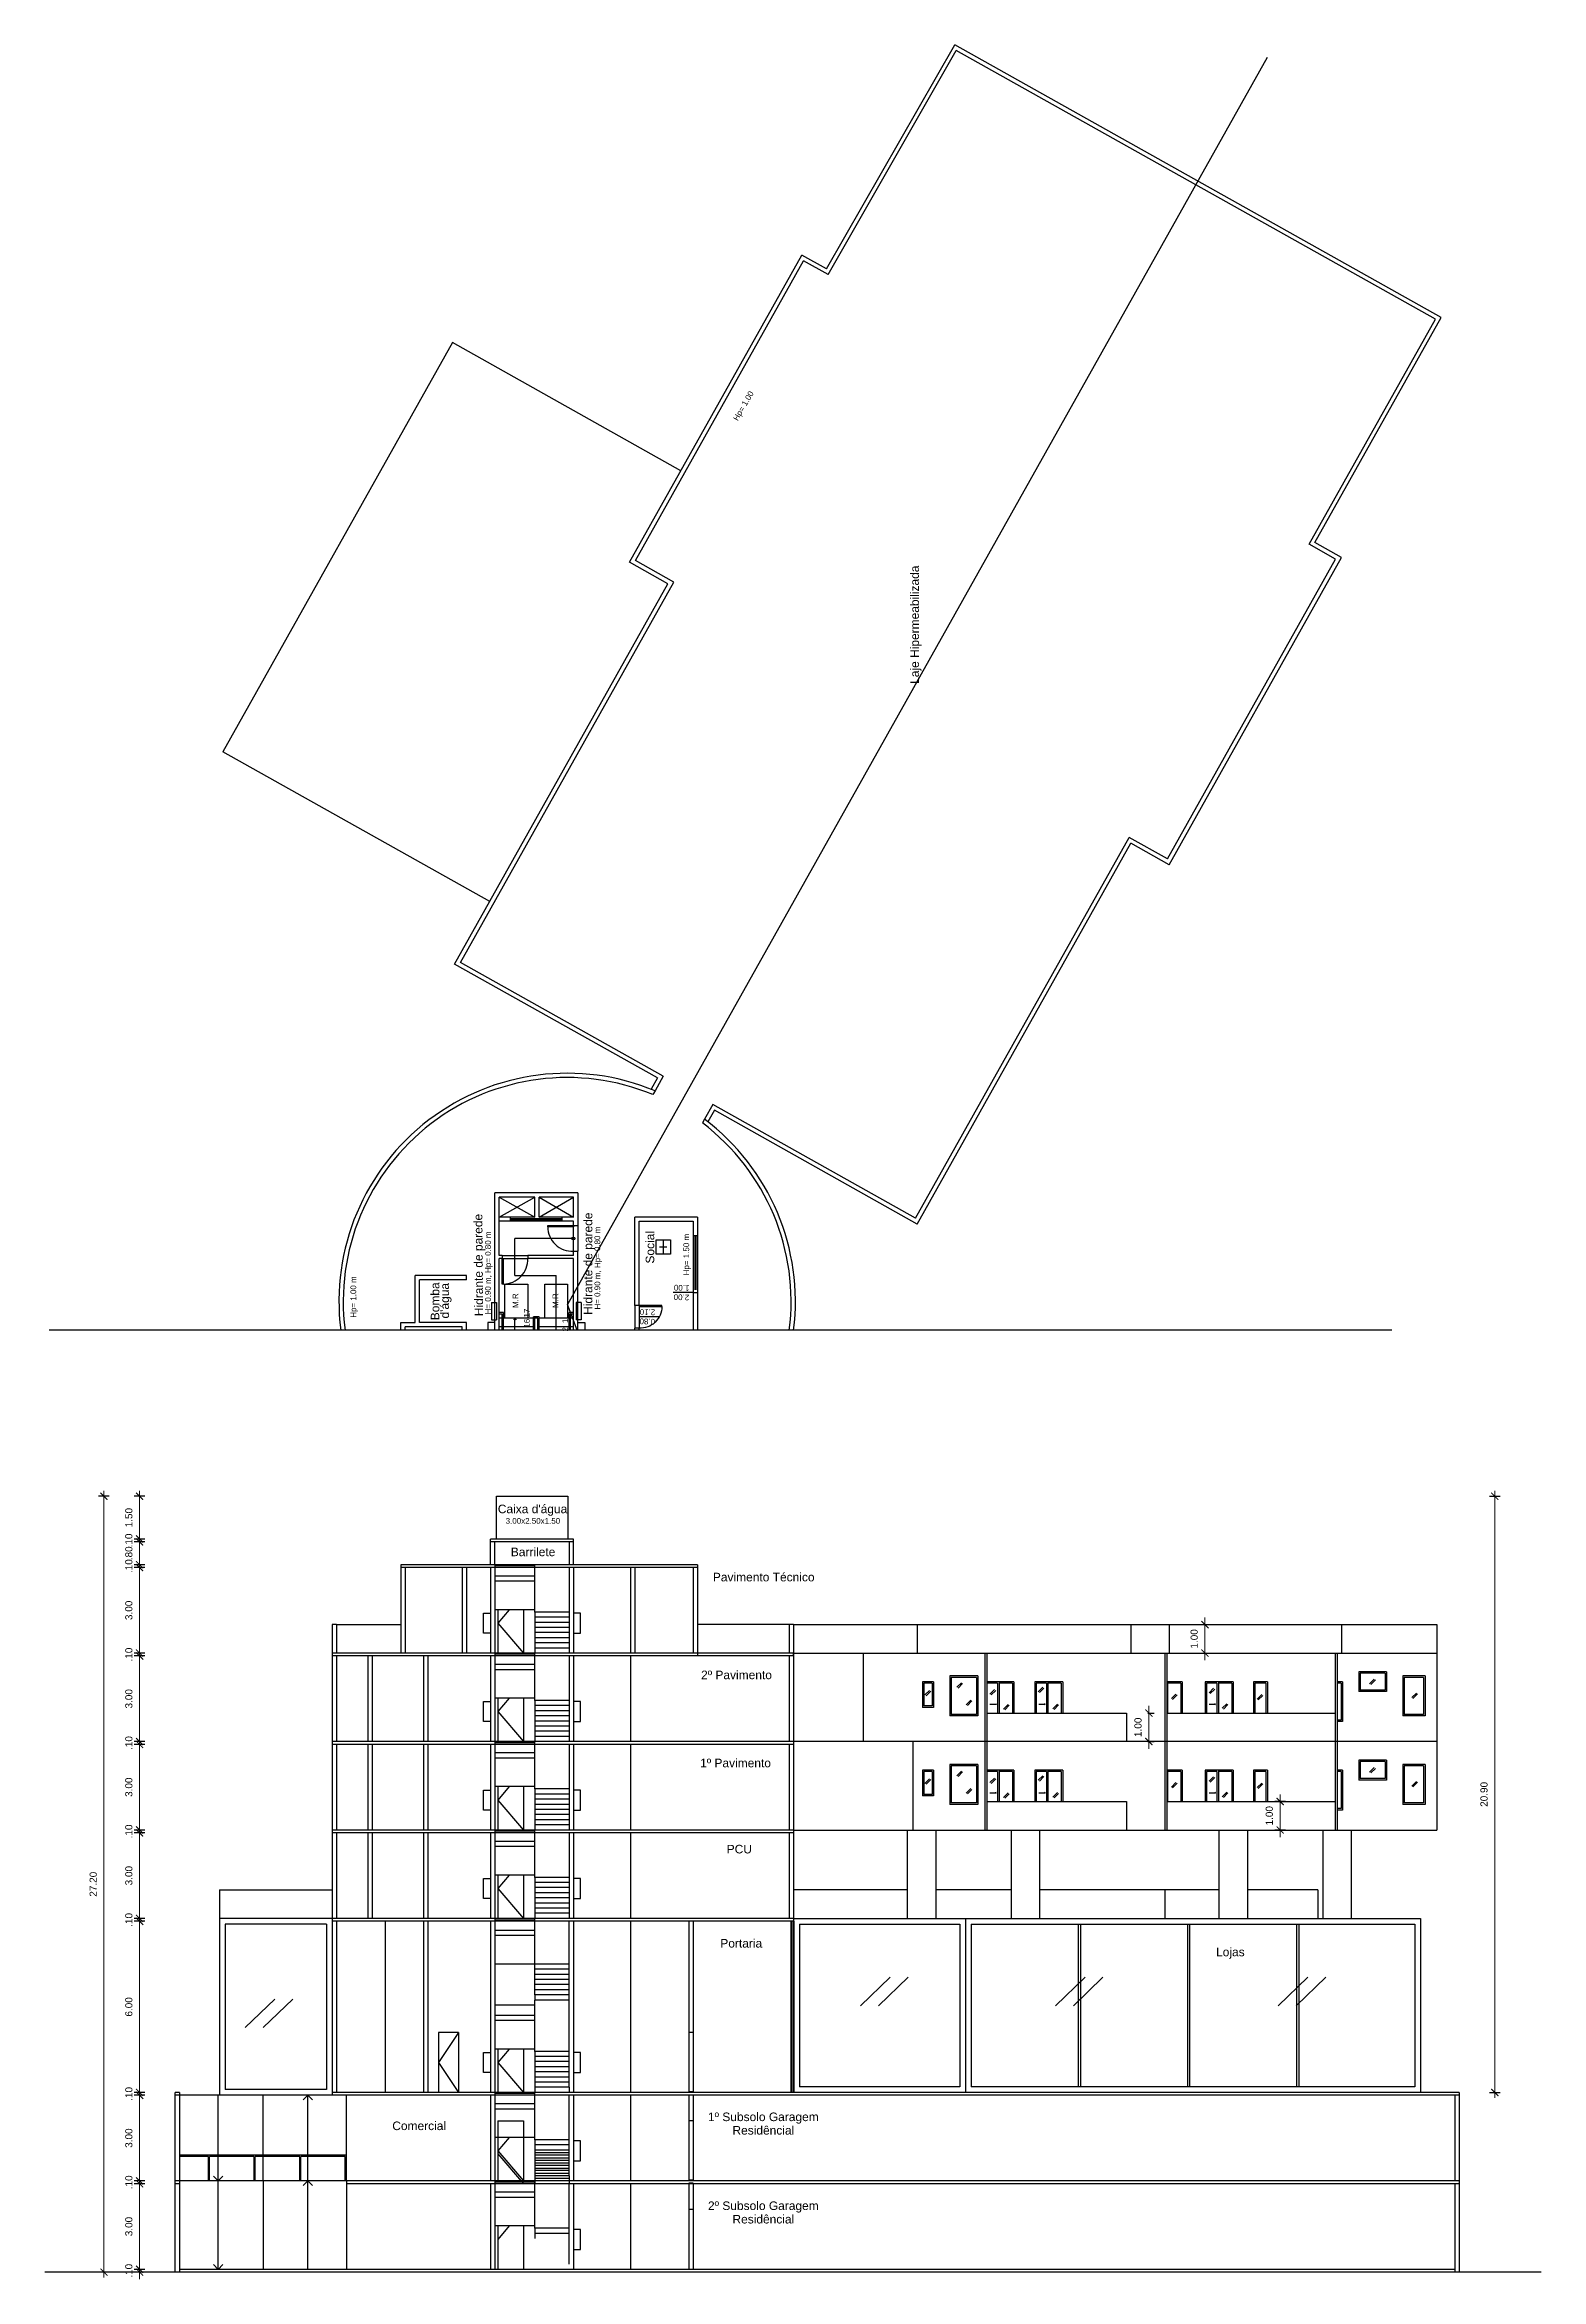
# Model space of a CAD drawing. Header units: millimetres. Extents: x -210 to 1173, y -437 to 320.
# Drawn here: x 862.4 to 914.9, y -409.1 to -330.8 of the extents above; entities that cross this region are included whole.
import ezdxf
from ezdxf.enums import TextEntityAlignment as Align

# ---------------------------------------------------------------- set-up
doc = ezdxf.new("R2010")
doc.units = ezdxf.units.MM
doc.header["$LTSCALE"] = 0.3
for name, pattern in [('DASHDOTX2', [50.8, 25.4, -12.7, 0, -12.7]), ('DASHED2', [9.525, 6.35, -3.175]), ('LTYPE_6', [168.75, 112.5, -28.125, 0, -28.125])]:
    doc.linetypes.add(name, pattern=pattern)
for name, color, linetype in [('CORTE', 6, 'Continuous'), ('COTAS', 1, 'Continuous'), ('ESQUADRIAS', 3, 'Continuous'), ('LAYER_0', 6, 'Continuous'), ('LINHA DE CORTE', 6, 'DASHDOTX2'), ('PISO', 1, 'Continuous'), ('PROJEÇÃO', 1, 'DASHED2'), ('TEXTOS', 2, 'Continuous'), ('VISTA', 2, 'Continuous'), ('VISTA LONGE', 1, 'Continuous')]:
    doc.layers.add(name, color=color, linetype=linetype)
doc.styles.add('2MM 1_100', font='ARIAL.TTF', dxfattribs={"height": 0.2})
doc.styles.add('3MM 1_100', font='ARIAL.TTF', dxfattribs={"height": 0.3})
doc.styles.add('COTAS', font='ARIAL.TTF')
doc.dimstyles.new('1_125', dxfattribs={"dimscale": 0.125, "dimtxt": 2, "dimasz": 2, "dimexe": 1.5, "dimexo": 6, "dimgap": 2, "dimtad": 1, "dimzin": 4, "dimdsep": 46, "dimtxsty": 'COTAS', "dimblk": 'ARCHTICK', "dimcen": 2.5, "dimdle": 1.5, "dimclrt": 2, "dimadec": 0, "dimazin": 0, "dimtfac": 1, "dimtix": 1, "dimtmove": 2, "dimatfit": 3, "dimldrblk": 'DOT', "dimfxl": 1.5, "dimfxlon": 1, "dimlwd": 5, "dimarcsym": 0})

msp = doc.modelspace()

# ---------------------------------------------------------------- texts
at = {"layer": 'TEXTOS'}
for s, height, rotation, style, p in [('Hp= 1.00', 0.2, 59.97069, '2MM 1_100', (886.897, -343.448)), ('Laje Hipermeabilizada', 0.3, 90, '3MM 1_100', (892.899, -351.12)), ('Hidrante de parede', 0.3, 90.48978, '3MM 1_100', (877.61, -373.566)), ('Hidrante de parede', 0.3, 90, '3MM 1_100', (881.451, -373.52)), ('H= 0.90 m, Hp= 0.80 m', 0.2, 90, '2MM 1_100', (877.945, -373.842)), ('H= 0.90 m, Hp= 0.80 m', 0.2, 90, '2MM 1_100', (881.778, -373.674)), ('Social', 0.3, 90, '3MM 1_100', (883.622, -372.943)), ('Hp= 1.50 m', 0.2, 90, '2MM 1_100', (884.895, -373.2)), ('Hp= 1.00 m', 0.2, 90, '2MM 1_100', (873.225, -374.688)), ('Bomba ', 0.3, 90, '3MM 1_100', (876.088, -374.779)), ("d'água", 0.3, 90, '3MM 1_100', (876.427, -374.817)), ('1.00', 0.2, 177.99044, '2MM 1_100', (884.732, -374.367)), ('M.R', 0.2, 90, '2MM 1_100', (878.907, -374.815)), ('17', 0.2, 90, '2MM 1_100', (879.306, -375.251)), ('M.R', 0.2, 90, '2MM 1_100', (880.307, -374.815)), ('2.10', 0.2, 177.99044, '2MM 1_100', (883.535, -375.217)), ('2.00', 0.2, 177.99044, '2MM 1_100', (884.725, -374.697)), ('16', 0.2, 90, '2MM 1_100', (879.309, -375.606)), ('2', 0.2, 90, '2MM 1_100', (880.648, -375.82)), ('1', 0.2, 90, '2MM 1_100', (880.648, -375.52)), ('0.80', 0.2, 177.99044, '2MM 1_100', (883.528, -375.547))]:
    msp.add_text(s, height=height, rotation=rotation, dxfattribs=dict(at, style=style)).set_placement(p, align=Align.MIDDLE_CENTER)
for s, height, style, p in [("Caixa d'água", 0.3, '3MM 1_100', (879.506, -382.116)), ('3.00x2.50x1.50', 0.2, '2MM 1_100', (879.519, -382.535)), ('Barrilete', 0.3, '3MM 1_100', (879.525, -383.623)), ('Pavimento Técnico', 0.3, '3MM 1_100', (887.609, -384.505)), ('2º Pavimento', 0.3, '3MM 1_100', (886.655, -387.934)), ('1º Pavimento', 0.3, '3MM 1_100', (886.621, -391.021)), ('PCU', 0.3, '3MM 1_100', (886.754, -394.041)), ('Portaria', 0.3, '3MM 1_100', (886.821, -397.341)), ('Lojas', 0.3, '3MM 1_100', (903.965, -397.646)), ('1º Subsolo Garagem', 0.3, '3MM 1_100', (887.596, -403.425)), ('Comercial', 0.3, '3MM 1_100', (875.533, -403.74)), ('Residêncial', 0.3, '3MM 1_100', (887.596, -403.897)), ('2º Subsolo Garagem', 0.3, '3MM 1_100', (887.596, -406.541)), ('Residêncial', 0.3, '3MM 1_100', (887.596, -407.013))]:
    msp.add_text(s, height=height, dxfattribs=dict(at, style=style)).set_placement(p, align=Align.MIDDLE_CENTER)

# ---------------------------------------------------------------- blocks, each defined once
blk = doc.blocks.new('_ArchTick')
at = {"color": 0, "linetype": 'ByBlock', "const_width": 0.15}
blk.add_lwpolyline([(-0.5, -0.5), (0.5, 0.5)], dxfattribs=at)
blk = doc.blocks.new('*D40')
at = {"layer": 'COTAS', "color": 0, "lineweight": -2}
for p, q in [((864.672, -381.671), (864.297, -381.671)), ((864.672, -408.871), (864.297, -408.871))]:
    blk.add_line(p, q, dxfattribs=at)
at = {"layer": 'COTAS', "color": 0, "lineweight": 5}
blk.add_line((864.484, -381.483), (864.484, -409.058), dxfattribs=at)
at = {"layer": 'Defpoints', "color": 0}
for p in [(879.488, -381.671), (864.484, -408.871), (879.488, -408.871)]:
    blk.add_point(p, dxfattribs=at)
at = {"layer": 'COTAS', "color": 0, "lineweight": 5, "xscale": 0.25, "yscale": 0.25, "zscale": 0.25}
for p, rotation in [((864.484, -381.671), 90), ((864.484, -408.871), 270)]:
    blk.add_blockref('_ArchTick', p, dxfattribs=dict(at, rotation=rotation))
at = {"layer": 'COTAS', "color": 2, "insert": (864.107, -395.271), "char_height": 0.25, "attachment_point": 5, "rotation": 90, "style": 'COTAS'}
blk.add_mtext('27.20', dxfattribs=at)
blk = doc.blocks.new('_Dot')
at = {"color": 0, "linetype": 'ByBlock', "lineweight": -2}
blk.add_line((-0.5, 0), (-1, 0), dxfattribs=at)
at = {"color": 0, "linetype": 'ByBlock', "const_width": 0.5}
blk.add_lwpolyline([(-0.25, 0, 1), (0.25, 0, 1)], format="xyb", close=True, dxfattribs=at)
blk = doc.blocks.new('*D41')
at = {"layer": 'COTAS', "color": 0, "lineweight": -2}
for p, q in [((865.922, -408.771), (865.547, -408.771)), ((865.922, -408.871), (865.547, -408.871))]:
    blk.add_line(p, q, dxfattribs=at)
at = {"layer": 'COTAS', "color": 0, "lineweight": 5}
for p, q in [((865.734, -408.771), (865.734, -408.521)), ((865.734, -408.871), (865.734, -408.771)), ((865.734, -408.871), (865.734, -409.121))]:
    blk.add_line(p, q, dxfattribs=at)
at = {"layer": 'Defpoints', "color": 0}
for p in [(865.734, -408.771), (867.134, -408.771), (867.134, -408.871)]:
    blk.add_point(p, dxfattribs=at)
at = {"layer": 'COTAS', "color": 0, "lineweight": 5, "xscale": 0.25, "yscale": 0.25, "zscale": 0.25}
for p, rotation in [((865.734, -408.771), 270), ((865.734, -408.871), 90)]:
    blk.add_blockref('_ArchTick', p, dxfattribs=dict(at, rotation=rotation))
at = {"layer": 'COTAS', "color": 2, "insert": (865.357, -408.821), "char_height": 0.25, "attachment_point": 5, "rotation": 90, "style": 'COTAS'}
blk.add_mtext('.10', dxfattribs=at)
blk = doc.blocks.new('*D42')
at = {"layer": 'COTAS', "color": 0, "lineweight": 5}
blk.add_line((865.734, -408.958), (865.734, -405.583), dxfattribs=at)
at = {"layer": 'COTAS', "color": 0, "lineweight": -2}
for p, q in [((865.922, -405.771), (865.547, -405.771)), ((865.922, -408.771), (865.547, -408.771))]:
    blk.add_line(p, q, dxfattribs=at)
at = {"layer": 'Defpoints', "color": 0}
for p in [(865.734, -405.771), (867.134, -405.771), (867.134, -408.771)]:
    blk.add_point(p, dxfattribs=at)
at = {"layer": 'COTAS', "color": 0, "lineweight": 5, "xscale": 0.25, "yscale": 0.25, "zscale": 0.25}
for p, rotation in [((865.734, -405.771), 90), ((865.734, -408.771), 270)]:
    blk.add_blockref('_ArchTick', p, dxfattribs=dict(at, rotation=rotation))
at = {"layer": 'COTAS', "color": 2, "insert": (865.357, -407.271), "char_height": 0.25, "attachment_point": 5, "rotation": 90, "style": 'COTAS'}
blk.add_mtext('3.00', dxfattribs=at)
blk = doc.blocks.new('*D43')
at = {"layer": 'COTAS', "color": 0, "lineweight": -2}
for p, q in [((865.922, -405.671), (865.547, -405.671)), ((865.922, -405.771), (865.547, -405.771))]:
    blk.add_line(p, q, dxfattribs=at)
at = {"layer": 'COTAS', "color": 0, "lineweight": 5}
for p, q in [((865.734, -405.671), (865.734, -405.421)), ((865.734, -405.771), (865.734, -405.671)), ((865.734, -405.771), (865.734, -406.021))]:
    blk.add_line(p, q, dxfattribs=at)
at = {"layer": 'Defpoints', "color": 0}
for p in [(865.734, -405.671), (866.984, -405.671), (866.984, -405.771)]:
    blk.add_point(p, dxfattribs=at)
at = {"layer": 'COTAS', "color": 0, "lineweight": 5, "xscale": 0.25, "yscale": 0.25, "zscale": 0.25}
for p, rotation in [((865.734, -405.671), 270), ((865.734, -405.771), 90)]:
    blk.add_blockref('_ArchTick', p, dxfattribs=dict(at, rotation=rotation))
at = {"layer": 'COTAS', "color": 2, "insert": (865.357, -405.721), "char_height": 0.25, "attachment_point": 5, "rotation": 90, "style": 'COTAS'}
blk.add_mtext('.10', dxfattribs=at)
blk = doc.blocks.new('*D44')
at = {"layer": 'COTAS', "color": 0, "lineweight": 5}
blk.add_line((865.734, -405.858), (865.734, -402.483), dxfattribs=at)
at = {"layer": 'COTAS', "color": 0, "lineweight": -2}
for p, q in [((865.922, -402.671), (865.547, -402.671)), ((865.922, -405.671), (865.547, -405.671))]:
    blk.add_line(p, q, dxfattribs=at)
at = {"layer": 'Defpoints', "color": 0}
for p in [(865.734, -402.671), (866.984, -402.671), (866.984, -405.671)]:
    blk.add_point(p, dxfattribs=at)
at = {"layer": 'COTAS', "color": 0, "lineweight": 5, "xscale": 0.25, "yscale": 0.25, "zscale": 0.25}
for p, rotation in [((865.734, -402.671), 90), ((865.734, -405.671), 270)]:
    blk.add_blockref('_ArchTick', p, dxfattribs=dict(at, rotation=rotation))
at = {"layer": 'COTAS', "color": 2, "insert": (865.357, -404.171), "char_height": 0.25, "attachment_point": 5, "rotation": 90, "style": 'COTAS'}
blk.add_mtext('3.00', dxfattribs=at)
blk = doc.blocks.new('*D45')
at = {"layer": 'COTAS', "color": 0, "lineweight": -2}
for p, q in [((865.922, -402.571), (865.547, -402.571)), ((865.922, -402.671), (865.547, -402.671))]:
    blk.add_line(p, q, dxfattribs=at)
at = {"layer": 'COTAS', "color": 0, "lineweight": 5}
for p, q in [((865.734, -402.571), (865.734, -402.321)), ((865.734, -402.671), (865.734, -402.571)), ((865.734, -402.671), (865.734, -402.921))]:
    blk.add_line(p, q, dxfattribs=at)
at = {"layer": 'Defpoints', "color": 0}
for p in [(865.734, -402.571), (866.984, -402.571), (866.984, -402.671)]:
    blk.add_point(p, dxfattribs=at)
at = {"layer": 'COTAS', "color": 0, "lineweight": 5, "xscale": 0.25, "yscale": 0.25, "zscale": 0.25}
for p, rotation in [((865.734, -402.571), 270), ((865.734, -402.671), 90)]:
    blk.add_blockref('_ArchTick', p, dxfattribs=dict(at, rotation=rotation))
at = {"layer": 'COTAS', "color": 2, "insert": (865.357, -402.621), "char_height": 0.25, "attachment_point": 5, "rotation": 90, "style": 'COTAS'}
blk.add_mtext('.10', dxfattribs=at)
blk = doc.blocks.new('*D46')
at = {"layer": 'COTAS', "color": 0, "lineweight": -2}
for p, q in [((865.922, -396.571), (865.547, -396.571)), ((865.922, -402.571), (865.547, -402.571))]:
    blk.add_line(p, q, dxfattribs=at)
at = {"layer": 'COTAS', "color": 0, "lineweight": 5}
blk.add_line((865.734, -402.758), (865.734, -396.383), dxfattribs=at)
at = {"layer": 'Defpoints', "color": 0}
for p in [(865.734, -396.571), (872.632, -396.571), (872.632, -402.571)]:
    blk.add_point(p, dxfattribs=at)
at = {"layer": 'COTAS', "color": 0, "lineweight": 5, "xscale": 0.25, "yscale": 0.25, "zscale": 0.25}
for p, rotation in [((865.734, -396.571), 90), ((865.734, -402.571), 270)]:
    blk.add_blockref('_ArchTick', p, dxfattribs=dict(at, rotation=rotation))
at = {"layer": 'COTAS', "color": 2, "insert": (865.357, -399.571), "char_height": 0.25, "attachment_point": 5, "rotation": 90, "style": 'COTAS'}
blk.add_mtext('6.00', dxfattribs=at)
blk = doc.blocks.new('*D47')
at = {"layer": 'COTAS', "color": 0, "lineweight": -2}
for p, q in [((865.922, -393.471), (865.547, -393.471)), ((865.922, -396.471), (865.547, -396.471))]:
    blk.add_line(p, q, dxfattribs=at)
at = {"layer": 'COTAS', "color": 0, "lineweight": 5}
blk.add_line((865.734, -396.658), (865.734, -393.283), dxfattribs=at)
at = {"layer": 'Defpoints', "color": 0}
for p in [(865.734, -393.471), (872.632, -393.471), (872.632, -396.471)]:
    blk.add_point(p, dxfattribs=at)
at = {"layer": 'COTAS', "color": 0, "lineweight": 5, "xscale": 0.25, "yscale": 0.25, "zscale": 0.25}
for p, rotation in [((865.734, -393.471), 90), ((865.734, -396.471), 270)]:
    blk.add_blockref('_ArchTick', p, dxfattribs=dict(at, rotation=rotation))
at = {"layer": 'COTAS', "color": 2, "insert": (865.357, -394.971), "char_height": 0.25, "attachment_point": 5, "rotation": 90, "style": 'COTAS'}
blk.add_mtext('3.00', dxfattribs=at)
blk = doc.blocks.new('*D48')
at = {"layer": 'COTAS', "color": 0, "lineweight": 5}
for p, q in [((865.734, -396.471), (865.734, -396.221)), ((865.734, -396.571), (865.734, -396.471)), ((865.734, -396.571), (865.734, -396.821))]:
    blk.add_line(p, q, dxfattribs=at)
at = {"layer": 'COTAS', "color": 0, "lineweight": -2}
for p, q in [((865.922, -396.471), (865.547, -396.471)), ((865.922, -396.571), (865.547, -396.571))]:
    blk.add_line(p, q, dxfattribs=at)
at = {"layer": 'Defpoints', "color": 0}
for p in [(865.734, -396.471), (872.481, -396.471), (872.481, -396.571)]:
    blk.add_point(p, dxfattribs=at)
at = {"layer": 'COTAS', "color": 0, "lineweight": 5, "xscale": 0.25, "yscale": 0.25, "zscale": 0.25}
for p, rotation in [((865.734, -396.471), 270), ((865.734, -396.571), 90)]:
    blk.add_blockref('_ArchTick', p, dxfattribs=dict(at, rotation=rotation))
at = {"layer": 'COTAS', "color": 2, "insert": (865.357, -396.521), "char_height": 0.25, "attachment_point": 5, "rotation": 90, "style": 'COTAS'}
blk.add_mtext('.10', dxfattribs=at)
blk = doc.blocks.new('*D49')
at = {"layer": 'COTAS', "color": 0, "lineweight": 5}
for p, q in [((865.734, -393.371), (865.734, -393.121)), ((865.734, -393.471), (865.734, -393.371)), ((865.734, -393.471), (865.734, -393.721))]:
    blk.add_line(p, q, dxfattribs=at)
at = {"layer": 'COTAS', "color": 0, "lineweight": -2}
for p, q in [((865.922, -393.371), (865.547, -393.371)), ((865.922, -393.471), (865.547, -393.471))]:
    blk.add_line(p, q, dxfattribs=at)
at = {"layer": 'Defpoints', "color": 0}
for p in [(865.734, -393.371), (872.632, -393.371), (872.632, -393.471)]:
    blk.add_point(p, dxfattribs=at)
at = {"layer": 'COTAS', "color": 0, "lineweight": 5, "xscale": 0.25, "yscale": 0.25, "zscale": 0.25}
for p, rotation in [((865.734, -393.371), 270), ((865.734, -393.471), 90)]:
    blk.add_blockref('_ArchTick', p, dxfattribs=dict(at, rotation=rotation))
at = {"layer": 'COTAS', "color": 2, "insert": (865.357, -393.421), "char_height": 0.25, "attachment_point": 5, "rotation": 90, "style": 'COTAS'}
blk.add_mtext('.10', dxfattribs=at)
blk = doc.blocks.new('*D50')
at = {"layer": 'COTAS', "color": 0, "lineweight": -2}
for p, q in [((865.922, -390.371), (865.547, -390.371)), ((865.922, -393.371), (865.547, -393.371))]:
    blk.add_line(p, q, dxfattribs=at)
at = {"layer": 'COTAS', "color": 0, "lineweight": 5}
blk.add_line((865.734, -393.558), (865.734, -390.183), dxfattribs=at)
at = {"layer": 'Defpoints', "color": 0}
for p in [(865.734, -390.371), (872.632, -390.371), (872.632, -393.371)]:
    blk.add_point(p, dxfattribs=at)
at = {"layer": 'COTAS', "color": 0, "lineweight": 5, "xscale": 0.25, "yscale": 0.25, "zscale": 0.25}
for p, rotation in [((865.734, -390.371), 90), ((865.734, -393.371), 270)]:
    blk.add_blockref('_ArchTick', p, dxfattribs=dict(at, rotation=rotation))
at = {"layer": 'COTAS', "color": 2, "insert": (865.357, -391.871), "char_height": 0.25, "attachment_point": 5, "rotation": 90, "style": 'COTAS'}
blk.add_mtext('3.00', dxfattribs=at)
blk = doc.blocks.new('*D51')
at = {"layer": 'COTAS', "color": 0, "lineweight": 5}
for p, q in [((865.734, -390.271), (865.734, -390.021)), ((865.734, -390.371), (865.734, -390.271)), ((865.734, -390.371), (865.734, -390.621))]:
    blk.add_line(p, q, dxfattribs=at)
at = {"layer": 'COTAS', "color": 0, "lineweight": -2}
for p, q in [((865.922, -390.271), (865.547, -390.271)), ((865.922, -390.371), (865.547, -390.371))]:
    blk.add_line(p, q, dxfattribs=at)
at = {"layer": 'Defpoints', "color": 0}
for p in [(865.734, -390.271), (872.632, -390.271), (872.632, -390.371)]:
    blk.add_point(p, dxfattribs=at)
at = {"layer": 'COTAS', "color": 0, "lineweight": 5, "xscale": 0.25, "yscale": 0.25, "zscale": 0.25}
for p, rotation in [((865.734, -390.271), 270), ((865.734, -390.371), 90)]:
    blk.add_blockref('_ArchTick', p, dxfattribs=dict(at, rotation=rotation))
at = {"layer": 'COTAS', "color": 2, "insert": (865.357, -390.321), "char_height": 0.25, "attachment_point": 5, "rotation": 90, "style": 'COTAS'}
blk.add_mtext('.10', dxfattribs=at)
blk = doc.blocks.new('*D52')
at = {"layer": 'COTAS', "color": 0, "lineweight": -2}
for p, q in [((865.922, -387.271), (865.547, -387.271)), ((865.922, -390.271), (865.547, -390.271))]:
    blk.add_line(p, q, dxfattribs=at)
at = {"layer": 'COTAS', "color": 0, "lineweight": 5}
blk.add_line((865.734, -390.458), (865.734, -387.083), dxfattribs=at)
at = {"layer": 'Defpoints', "color": 0}
for p in [(865.734, -387.271), (872.632, -387.271), (872.632, -390.271)]:
    blk.add_point(p, dxfattribs=at)
at = {"layer": 'COTAS', "color": 0, "lineweight": 5, "xscale": 0.25, "yscale": 0.25, "zscale": 0.25}
for p, rotation in [((865.734, -387.271), 90), ((865.734, -390.271), 270)]:
    blk.add_blockref('_ArchTick', p, dxfattribs=dict(at, rotation=rotation))
at = {"layer": 'COTAS', "color": 2, "insert": (865.357, -388.771), "char_height": 0.25, "attachment_point": 5, "rotation": 90, "style": 'COTAS'}
blk.add_mtext('3.00', dxfattribs=at)
blk = doc.blocks.new('*D53')
at = {"layer": 'COTAS', "color": 0, "lineweight": -2}
for p, q in [((865.922, -384.171), (865.547, -384.171)), ((865.922, -387.171), (865.547, -387.171))]:
    blk.add_line(p, q, dxfattribs=at)
at = {"layer": 'COTAS', "color": 0, "lineweight": 5}
blk.add_line((865.734, -387.358), (865.734, -383.983), dxfattribs=at)
at = {"layer": 'Defpoints', "color": 0}
for p in [(865.734, -384.171), (874.889, -384.171), (874.889, -387.171)]:
    blk.add_point(p, dxfattribs=at)
at = {"layer": 'COTAS', "color": 0, "lineweight": 5, "xscale": 0.25, "yscale": 0.25, "zscale": 0.25}
for p, rotation in [((865.734, -384.171), 90), ((865.734, -387.171), 270)]:
    blk.add_blockref('_ArchTick', p, dxfattribs=dict(at, rotation=rotation))
at = {"layer": 'COTAS', "color": 2, "insert": (865.357, -385.671), "char_height": 0.25, "attachment_point": 5, "rotation": 90, "style": 'COTAS'}
blk.add_mtext('3.00', dxfattribs=at)
blk = doc.blocks.new('*D54')
at = {"layer": 'COTAS', "color": 0, "lineweight": 5}
for p, q in [((865.734, -387.171), (865.734, -386.921)), ((865.734, -387.271), (865.734, -387.171)), ((865.734, -387.271), (865.734, -387.521))]:
    blk.add_line(p, q, dxfattribs=at)
at = {"layer": 'COTAS', "color": 0, "lineweight": -2}
for p, q in [((865.922, -387.171), (865.547, -387.171)), ((865.922, -387.271), (865.547, -387.271))]:
    blk.add_line(p, q, dxfattribs=at)
at = {"layer": 'Defpoints', "color": 0}
for p in [(865.734, -387.171), (872.481, -387.171), (872.481, -387.271)]:
    blk.add_point(p, dxfattribs=at)
at = {"layer": 'COTAS', "color": 0, "lineweight": 5, "xscale": 0.25, "yscale": 0.25, "zscale": 0.25}
for p, rotation in [((865.734, -387.171), 270), ((865.734, -387.271), 90)]:
    blk.add_blockref('_ArchTick', p, dxfattribs=dict(at, rotation=rotation))
at = {"layer": 'COTAS', "color": 2, "insert": (865.357, -387.221), "char_height": 0.25, "attachment_point": 5, "rotation": 90, "style": 'COTAS'}
blk.add_mtext('.10', dxfattribs=at)
blk = doc.blocks.new('*D55')
at = {"layer": 'COTAS', "color": 0, "lineweight": 5}
for p, q in [((865.734, -384.071), (865.734, -383.821)), ((865.734, -384.171), (865.734, -384.071)), ((865.734, -384.171), (865.734, -384.421))]:
    blk.add_line(p, q, dxfattribs=at)
at = {"layer": 'COTAS', "color": 0, "lineweight": -2}
for p, q in [((865.922, -384.071), (865.547, -384.071)), ((865.922, -384.171), (865.547, -384.171))]:
    blk.add_line(p, q, dxfattribs=at)
at = {"layer": 'Defpoints', "color": 0}
for p in [(865.734, -384.071), (874.889, -384.071), (874.889, -384.171)]:
    blk.add_point(p, dxfattribs=at)
at = {"layer": 'COTAS', "color": 0, "lineweight": 5, "xscale": 0.25, "yscale": 0.25, "zscale": 0.25}
for p, rotation in [((865.734, -384.071), 270), ((865.734, -384.171), 90)]:
    blk.add_blockref('_ArchTick', p, dxfattribs=dict(at, rotation=rotation))
at = {"layer": 'COTAS', "color": 2, "insert": (865.357, -384.121), "char_height": 0.25, "attachment_point": 5, "rotation": 90, "style": 'COTAS'}
blk.add_mtext('.10', dxfattribs=at)
blk = doc.blocks.new('*D56')
at = {"layer": 'COTAS', "color": 0, "lineweight": 5}
for p, q in [((865.734, -383.271), (865.734, -383.021)), ((865.734, -384.071), (865.734, -383.271)), ((865.734, -384.071), (865.734, -384.321))]:
    blk.add_line(p, q, dxfattribs=at)
at = {"layer": 'COTAS', "color": 0, "lineweight": -2}
for p, q in [((865.922, -383.271), (865.547, -383.271)), ((865.922, -384.071), (865.547, -384.071))]:
    blk.add_line(p, q, dxfattribs=at)
at = {"layer": 'Defpoints', "color": 0}
for p in [(865.734, -383.271), (878.188, -383.271), (878.188, -384.071)]:
    blk.add_point(p, dxfattribs=at)
at = {"layer": 'COTAS', "color": 0, "lineweight": 5, "xscale": 0.25, "yscale": 0.25, "zscale": 0.25}
for p, rotation in [((865.734, -383.271), 270), ((865.734, -384.071), 90)]:
    blk.add_blockref('_ArchTick', p, dxfattribs=dict(at, rotation=rotation))
at = {"layer": 'COTAS', "color": 2, "insert": (865.357, -383.671), "char_height": 0.25, "attachment_point": 5, "rotation": 90, "style": 'COTAS'}
blk.add_mtext('.80', dxfattribs=at)
blk = doc.blocks.new('*D57')
at = {"layer": 'COTAS', "color": 0, "lineweight": 5}
for p, q in [((865.734, -383.171), (865.734, -382.921)), ((865.734, -383.271), (865.734, -383.171)), ((865.734, -383.271), (865.734, -383.521))]:
    blk.add_line(p, q, dxfattribs=at)
at = {"layer": 'COTAS', "color": 0, "lineweight": -2}
for p, q in [((865.922, -383.171), (865.547, -383.171)), ((865.922, -383.271), (865.547, -383.271))]:
    blk.add_line(p, q, dxfattribs=at)
at = {"layer": 'Defpoints', "color": 0}
for p in [(865.734, -383.171), (878.188, -383.171), (878.188, -383.271)]:
    blk.add_point(p, dxfattribs=at)
at = {"layer": 'COTAS', "color": 0, "lineweight": 5, "xscale": 0.25, "yscale": 0.25, "zscale": 0.25}
for p, rotation in [((865.734, -383.171), 270), ((865.734, -383.271), 90)]:
    blk.add_blockref('_ArchTick', p, dxfattribs=dict(at, rotation=rotation))
at = {"layer": 'COTAS', "color": 2, "insert": (865.357, -383.221), "char_height": 0.25, "attachment_point": 5, "rotation": 90, "style": 'COTAS'}
blk.add_mtext('.10', dxfattribs=at)
blk = doc.blocks.new('*D58')
at = {"layer": 'COTAS', "color": 0, "lineweight": -2}
for p, q in [((865.922, -381.671), (865.547, -381.671)), ((865.922, -383.171), (865.547, -383.171))]:
    blk.add_line(p, q, dxfattribs=at)
at = {"layer": 'COTAS', "color": 0, "lineweight": 5}
blk.add_line((865.734, -383.358), (865.734, -381.483), dxfattribs=at)
at = {"layer": 'Defpoints', "color": 0}
for p in [(865.734, -381.671), (878.238, -381.671), (878.238, -383.171)]:
    blk.add_point(p, dxfattribs=at)
at = {"layer": 'COTAS', "color": 0, "lineweight": 5, "xscale": 0.25, "yscale": 0.25, "zscale": 0.25}
for p, rotation in [((865.734, -381.671), 90), ((865.734, -383.171), 270)]:
    blk.add_blockref('_ArchTick', p, dxfattribs=dict(at, rotation=rotation))
at = {"layer": 'COTAS', "color": 2, "insert": (865.357, -382.421), "char_height": 0.25, "attachment_point": 5, "rotation": 90, "style": 'COTAS'}
blk.add_mtext('1.50', dxfattribs=at)
blk = doc.blocks.new('*D59')
at = {"layer": 'COTAS', "color": 0, "lineweight": -2}
for p, q in [((913.047, -381.671), (913.422, -381.671)), ((913.047, -402.571), (913.422, -402.571))]:
    blk.add_line(p, q, dxfattribs=at)
at = {"layer": 'COTAS', "color": 0, "lineweight": 5}
blk.add_line((913.234, -381.483), (913.234, -402.758), dxfattribs=at)
at = {"layer": 'Defpoints', "color": 0}
for p in [(879.488, -381.671), (879.488, -402.571), (913.234, -402.571)]:
    blk.add_point(p, dxfattribs=at)
at = {"layer": 'COTAS', "color": 0, "lineweight": 5, "xscale": 0.25, "yscale": 0.25, "zscale": 0.25}
for p, rotation in [((913.234, -381.671), 90), ((913.234, -402.571), 270)]:
    blk.add_blockref('_ArchTick', p, dxfattribs=dict(at, rotation=rotation))
at = {"layer": 'COTAS', "color": 2, "insert": (912.857, -392.121), "char_height": 0.25, "attachment_point": 5, "rotation": 90, "style": 'COTAS'}
blk.add_mtext('20.90', dxfattribs=at)
blk = doc.blocks.new('*D60')
at = {"layer": 'COTAS', "color": 0, "lineweight": -2}
for p, q in [((905.897, -392.371), (905.522, -392.371)), ((905.897, -393.371), (905.522, -393.371))]:
    blk.add_line(p, q, dxfattribs=at)
at = {"layer": 'COTAS', "color": 0, "lineweight": 5}
for p, q in [((905.709, -392.371), (905.709, -392.121)), ((905.709, -392.371), (905.709, -393.371)), ((905.709, -393.371), (905.709, -393.621))]:
    blk.add_line(p, q, dxfattribs=at)
at = {"layer": 'Defpoints', "color": 0}
for p in [(907.634, -392.371), (905.709, -393.371), (907.634, -393.371)]:
    blk.add_point(p, dxfattribs=at)
at = {"layer": 'COTAS', "color": 0, "lineweight": 5, "xscale": 0.25, "yscale": 0.25, "zscale": 0.25}
for p, rotation in [((905.709, -392.371), 270), ((905.709, -393.371), 90)]:
    blk.add_blockref('_ArchTick', p, dxfattribs=dict(at, rotation=rotation))
at = {"layer": 'COTAS', "color": 2, "insert": (905.331, -392.871), "char_height": 0.25, "attachment_point": 5, "rotation": 90, "style": 'COTAS'}
blk.add_mtext('1.00', dxfattribs=at)
blk = doc.blocks.new('*D61')
at = {"layer": 'COTAS', "color": 0, "lineweight": -2}
for p, q in [((901.074, -389.271), (901.295, -389.271)), ((901.074, -390.271), (901.295, -390.271))]:
    blk.add_line(p, q, dxfattribs=at)
at = {"layer": 'COTAS', "color": 0, "lineweight": 5}
for p, q in [((901.107, -389.271), (901.107, -389.021)), ((901.107, -389.271), (901.107, -390.271)), ((901.107, -390.271), (901.107, -390.521))]:
    blk.add_line(p, q, dxfattribs=at)
at = {"layer": 'Defpoints', "color": 0}
for p in [(900.324, -389.271), (900.324, -390.271), (901.107, -390.271)]:
    blk.add_point(p, dxfattribs=at)
at = {"layer": 'COTAS', "color": 0, "lineweight": 5, "xscale": 0.25, "yscale": 0.25, "zscale": 0.25}
for p, rotation in [((901.107, -389.271), 270), ((901.107, -390.271), 90)]:
    blk.add_blockref('_ArchTick', p, dxfattribs=dict(at, rotation=rotation))
at = {"layer": 'COTAS', "color": 2, "insert": (900.729, -389.771), "char_height": 0.25, "attachment_point": 5, "rotation": 90, "style": 'COTAS'}
blk.add_mtext('1.00', dxfattribs=at)
blk = doc.blocks.new('*D62')
at = {"layer": 'COTAS', "color": 0, "lineweight": -2}
for p, q in [((902.887, -386.171), (903.262, -386.171)), ((902.887, -387.171), (903.262, -387.171))]:
    blk.add_line(p, q, dxfattribs=at)
at = {"layer": 'COTAS', "color": 0, "lineweight": 5}
for p, q in [((903.074, -386.171), (903.074, -385.921)), ((903.074, -387.171), (903.074, -386.171)), ((903.074, -387.171), (903.074, -387.421))]:
    blk.add_line(p, q, dxfattribs=at)
at = {"layer": 'Defpoints', "color": 0}
for p in [(901.816, -386.171), (903.074, -386.171), (901.816, -387.171)]:
    blk.add_point(p, dxfattribs=at)
at = {"layer": 'COTAS', "color": 0, "lineweight": 5, "xscale": 0.25, "yscale": 0.25, "zscale": 0.25}
for p, rotation in [((903.074, -386.171), 270), ((903.074, -387.171), 90)]:
    blk.add_blockref('_ArchTick', p, dxfattribs=dict(at, rotation=rotation))
at = {"layer": 'COTAS', "color": 2, "insert": (902.696, -386.671), "char_height": 0.25, "attachment_point": 5, "rotation": 90, "style": 'COTAS'}
blk.add_mtext('1.00', dxfattribs=at)

# ---------------------------------------------------------------- dimensions: what is measured, and where the dimension line sits
at = {"layer": 'COTAS'}
for base, p1, p2, picture, middle in [((864.484, -408.871), (879.488, -381.671), (879.488, -408.871), '*D40', (864.107, -395.271)), ((865.734, -381.671), (878.238, -383.171), (878.238, -381.671), '*D58', (865.357, -382.421)), ((913.234, -402.571), (879.488, -381.671), (879.488, -402.571), '*D59', (912.857, -392.121)), ((865.734, -383.171), (878.188, -383.271), (878.188, -383.171), '*D57', (865.357, -383.221)), ((865.734, -383.271), (878.188, -384.071), (878.188, -383.271), '*D56', (865.357, -383.671)), ((865.734, -384.071), (874.889, -384.171), (874.889, -384.071), '*D55', (865.357, -384.121)), ((865.734, -384.171), (874.889, -387.171), (874.889, -384.171), '*D53', (865.357, -385.671)), ((903.074, -386.171), (901.816, -387.171), (901.816, -386.171), '*D62', (902.696, -386.671)), ((865.734, -387.171), (872.481, -387.271), (872.481, -387.171), '*D54', (865.357, -387.221)), ((865.734, -387.271), (872.632, -390.271), (872.632, -387.271), '*D52', (865.357, -388.771)), ((901.107, -390.271), (900.324, -389.271), (900.324, -390.271), '*D61', (900.729, -389.771)), ((865.734, -390.271), (872.632, -390.371), (872.632, -390.271), '*D51', (865.357, -390.321)), ((865.734, -390.371), (872.632, -393.371), (872.632, -390.371), '*D50', (865.357, -391.871)), ((905.709, -393.371), (907.634, -392.371), (907.634, -393.371), '*D60', (905.331, -392.871)), ((865.734, -393.371), (872.632, -393.471), (872.632, -393.371), '*D49', (865.357, -393.421)), ((865.734, -393.471), (872.632, -396.471), (872.632, -393.471), '*D47', (865.357, -394.971)), ((865.734, -396.471), (872.481, -396.571), (872.481, -396.471), '*D48', (865.357, -396.521)), ((865.734, -396.571), (872.632, -402.571), (872.632, -396.571), '*D46', (865.357, -399.571)), ((865.734, -402.571), (866.984, -402.671), (866.984, -402.571), '*D45', (865.357, -402.621)), ((865.734, -402.671), (866.984, -405.671), (866.984, -402.671), '*D44', (865.357, -404.171)), ((865.734, -405.671), (866.984, -405.771), (866.984, -405.671), '*D43', (865.357, -405.721)), ((865.734, -405.771), (867.134, -408.771), (867.134, -405.771), '*D42', (865.357, -407.271)), ((865.734, -408.771), (867.134, -408.871), (867.134, -408.771), '*D41', (865.357, -408.821))]:
    dim = msp.add_linear_dim(base=base, p1=p1, p2=p2, angle=90, dimstyle='1_125', dxfattribs=at)
    dim.commit()
    dim.dimension.update_dxf_attribs({"geometry": picture, "text_midpoint": middle})

# ---------------------------------------------------------------- linework, layer by layer
for p, q in [((905.259, -331.232), (880.737, -374.948)), ((881.068, -375.844), (880.737, -374.948)), ((909.626, -375.844), (862.558, -375.844))]:
    msp.add_line(p, q)
at = {"layer": 'CORTE'}
for p, q in [((878.189, -375.844), (878.189, -371.033)), ((881.089, -371.034), (878.189, -371.033)), ((878.339, -372.033), (878.339, -371.183)), ((879.589, -371.184), (878.339, -371.183)), ((878.339, -371.183), (879.589, -371.884)), ((878.339, -371.883), (879.589, -371.184)), ((879.589, -371.884), (879.589, -371.184)), ((879.739, -371.884), (879.739, -371.184)), ((880.939, -371.184), (879.739, -371.184)), ((879.739, -371.884), (880.939, -371.184)), ((879.739, -371.184), (880.939, -371.884)), ((880.939, -371.884), (880.939, -371.184)), ((881.089, -371.034), (881.089, -371.034)), ((881.089, -371.034), (881.089, -372.184)), ((879.589, -371.884), (878.339, -371.883)), ((878.339, -373.233), (878.339, -372.033)), ((880.939, -372.034), (878.339, -372.033)), ((880.939, -371.884), (879.739, -371.884)), ((880.939, -372.184), (880.939, -372.034)), ((883.089, -371.881), (885.289, -371.881)), ((883.089, -374.981), (883.089, -371.884)), ((883.239, -372.031), (885.139, -372.031)), ((883.239, -374.981), (883.239, -372.034)), ((885.139, -372.031), (885.139, -375.844)), ((885.289, -371.884), (885.289, -375.844)), ((878.439, -373.233), (878.339, -373.233)), ((878.439, -373.333), (878.339, -373.333)), ((878.339, -375.844), (878.339, -373.333)), ((880.939, -373.234), (879.339, -373.233)), ((880.939, -373.334), (879.339, -373.333)), ((880.939, -373.234), (880.939, -373.084)), ((880.939, -375.844), (880.939, -373.334)), ((881.089, -375.844), (881.089, -373.084)), ((875.389, -375.583), (875.389, -373.933)), ((877.189, -373.933), (875.389, -373.933)), ((875.539, -375.583), (875.539, -374.083)), ((877.189, -374.083), (875.539, -374.083)), ((877.039, -374.083), (877.039, -374.083)), ((877.189, -374.083), (877.189, -373.933)), ((878.069, -374.884), (878.069, -375.484)), ((878.069, -374.884), (878.239, -374.884)), ((878.239, -374.884), (878.239, -375.484)), ((881.209, -374.884), (881.039, -374.884)), ((881.039, -374.884), (881.039, -375.484)), ((881.209, -374.884), (881.209, -375.484)), ((883.239, -374.981), (883.089, -374.981)), ((874.889, -375.844), (874.889, -375.583)), ((874.889, -375.583), (875.389, -375.583)), ((875.039, -375.844), (875.039, -375.733)), ((877.039, -375.733), (875.039, -375.733)), ((877.189, -375.583), (875.539, -375.583)), ((877.039, -375.833), (877.039, -375.733)), ((877.039, -375.833), (877.189, -375.833)), ((877.189, -375.833), (877.189, -375.583)), ((877.189, -375.733), (877.189, -375.583)), ((878.069, -375.484), (878.239, -375.484)), ((881.209, -375.484), (881.039, -375.484)), ((883.089, -375.844), (883.089, -375.781)), ((883.239, -375.781), (883.089, -375.781)), ((883.239, -375.844), (883.239, -375.781)), ((878.238, -383.171), (878.238, -381.671)), ((878.238, -381.671), (880.738, -381.671)), ((880.738, -381.671), (880.738, -383.171)), ((880.938, -383.171), (878.038, -383.171)), ((878.038, -384.071), (878.038, -383.171)), ((880.938, -383.271), (878.038, -383.271)), ((878.188, -384.071), (878.188, -383.271)), ((880.799, -384.071), (880.799, -383.271)), ((880.938, -384.071), (880.938, -383.171)), ((874.889, -384.071), (874.889, -387.171)), ((885.289, -384.071), (874.889, -384.071)), ((885.289, -384.171), (874.889, -384.171)), ((875.039, -384.171), (875.039, -387.171)), ((877.039, -384.171), (877.039, -387.171)), ((877.189, -384.171), (877.189, -387.171)), ((878.038, -384.171), (878.038, -387.171)), ((878.188, -384.071), (878.188, -387.171)), ((879.588, -384.471), (878.188, -384.471)), ((879.588, -384.651), (879.588, -384.471)), ((880.788, -384.171), (880.788, -387.171)), ((880.938, -384.171), (880.938, -387.171)), ((882.938, -384.171), (882.938, -387.171)), ((883.088, -384.171), (883.088, -387.171)), ((885.139, -384.171), (885.139, -387.171)), ((885.289, -384.071), (885.289, -387.271)), ((879.588, -384.651), (878.188, -384.651)), ((872.632, -386.171), (872.481, -386.171)), ((872.481, -386.171), (872.481, -390.271)), ((872.632, -386.171), (872.632, -387.171)), ((888.506, -386.171), (888.506, -387.171)), ((888.657, -386.171), (888.506, -386.171)), ((888.657, -386.171), (888.657, -396.471)), ((880.788, -386.811), (879.588, -386.811)), ((879.588, -386.811), (879.588, -386.991)), ((872.481, -387.171), (872.481, -393.371)), ((888.657, -387.171), (872.481, -387.171)), ((888.657, -387.271), (872.481, -387.271)), ((872.632, -387.271), (872.632, -390.271)), ((873.738, -387.271), (873.738, -390.271)), ((873.888, -387.271), (873.888, -390.271)), ((875.688, -387.271), (875.688, -390.271)), ((875.838, -387.271), (875.838, -390.271)), ((878.038, -387.271), (878.038, -390.271)), ((878.188, -387.171), (878.188, -390.271)), ((879.588, -387.571), (878.188, -387.571)), ((879.588, -387.751), (879.588, -387.571)), ((880.788, -387.271), (880.788, -390.271)), ((880.938, -387.271), (880.938, -390.271)), ((888.506, -387.271), (888.506, -390.271)), ((888.657, -387.271), (888.657, -387.171)), ((879.588, -387.751), (878.188, -387.751)), ((880.788, -389.911), (879.588, -389.911)), ((879.588, -389.911), (879.588, -390.091)), ((872.481, -390.271), (872.481, -396.471)), ((888.657, -390.271), (872.481, -390.271)), ((888.657, -390.371), (872.481, -390.371)), ((872.632, -390.371), (872.632, -393.371)), ((873.738, -390.371), (873.738, -393.371)), ((873.888, -390.371), (873.888, -393.371)), ((875.688, -390.371), (875.688, -393.371)), ((875.838, -390.371), (875.838, -393.371)), ((878.038, -390.371), (878.038, -393.371)), ((878.188, -390.271), (878.188, -393.371)), ((879.588, -390.671), (878.188, -390.671)), ((879.588, -390.851), (878.188, -390.851)), ((879.588, -390.851), (879.588, -390.671)), ((880.788, -390.371), (880.788, -393.371)), ((880.938, -390.371), (880.938, -393.371)), ((888.506, -390.371), (888.506, -393.371)), ((880.788, -393.011), (879.588, -393.011)), ((879.588, -393.011), (879.588, -393.191)), ((888.657, -393.371), (872.481, -393.371)), ((888.657, -393.471), (872.481, -393.471)), ((872.632, -393.471), (872.632, -396.471)), ((873.738, -393.471), (873.738, -396.471)), ((873.888, -393.471), (873.888, -396.471)), ((875.688, -393.471), (875.688, -396.471)), ((875.838, -393.471), (875.838, -396.471)), ((878.038, -393.471), (878.038, -396.471)), ((878.188, -393.371), (878.188, -396.471)), ((879.588, -393.771), (878.188, -393.771)), ((879.588, -393.951), (878.188, -393.951)), ((879.588, -393.951), (879.588, -393.771)), ((880.788, -393.471), (880.788, -396.471)), ((880.938, -393.471), (880.938, -396.471)), ((888.506, -393.471), (888.506, -396.471)), ((880.788, -396.111), (879.588, -396.111)), ((879.588, -396.111), (879.588, -396.291)), ((872.481, -396.471), (872.481, -402.671)), ((888.664, -396.471), (872.481, -396.471)), ((888.664, -396.571), (872.481, -396.571)), ((872.632, -396.571), (872.632, -402.571)), ((875.688, -396.571), (875.688, -402.571)), ((875.838, -396.571), (875.838, -402.571)), ((878.038, -396.571), (878.038, -402.571)), ((878.188, -396.471), (878.188, -402.571)), ((879.588, -396.891), (878.188, -396.891)), ((879.588, -397.071), (878.188, -397.071)), ((879.588, -397.071), (879.588, -396.891)), ((880.788, -402.391), (880.788, -396.571)), ((880.938, -396.571), (880.938, -402.571)), ((884.988, -396.571), (884.988, -402.551)), ((885.138, -396.571), (885.138, -402.551)), ((888.664, -396.571), (888.664, -396.471)), ((880.788, -399.151), (879.588, -399.151)), ((879.588, -399.151), (879.588, -399.331)), ((879.588, -399.871), (878.188, -399.871)), ((879.588, -400.051), (878.188, -400.051)), ((879.588, -400.051), (879.588, -399.871)), ((885.138, -400.471), (884.988, -400.471)), ((866.984, -408.871), (866.984, -402.571)), ((867.134, -402.571), (866.984, -402.571)), ((867.134, -402.571), (867.134, -408.871)), ((911.984, -402.571), (872.481, -402.571)), ((878.188, -402.571), (878.188, -405.671)), ((880.788, -402.211), (879.588, -402.211)), ((879.588, -402.211), (879.588, -402.391)), ((880.788, -402.391), (880.788, -402.571)), ((884.988, -402.551), (884.988, -402.571)), ((885.138, -402.551), (884.988, -402.551)), ((885.138, -402.551), (885.138, -402.571)), ((911.984, -402.571), (911.984, -408.871)), ((867.134, -402.671), (866.984, -402.671)), ((911.984, -402.671), (872.481, -402.671)), ((878.038, -402.671), (878.038, -405.671)), ((879.588, -402.971), (878.188, -402.971)), ((879.588, -403.151), (878.188, -403.151)), ((879.588, -403.151), (879.588, -402.971)), ((880.788, -405.491), (880.788, -402.671)), ((880.938, -402.671), (880.938, -405.671)), ((884.988, -402.671), (884.988, -403.571)), ((885.138, -402.671), (885.138, -403.571)), ((911.834, -402.671), (911.834, -405.671)), ((885.138, -403.571), (884.988, -403.571)), ((867.134, -405.671), (866.984, -405.671)), ((911.984, -405.671), (872.984, -405.671)), ((878.188, -405.671), (878.188, -408.771)), ((880.788, -405.311), (879.588, -405.311)), ((879.588, -405.311), (879.588, -405.491)), ((880.788, -405.411), (879.588, -405.411)), ((879.588, -405.411), (879.588, -405.591)), ((880.788, -405.491), (880.788, -405.671)), ((880.788, -405.591), (880.788, -405.771)), ((884.988, -405.651), (884.988, -405.671)), ((885.138, -405.651), (884.988, -405.651)), ((885.138, -405.751), (884.988, -405.751)), ((884.988, -405.751), (884.988, -405.771)), ((885.138, -405.651), (885.138, -405.671)), ((885.138, -405.751), (885.138, -405.771)), ((867.134, -405.771), (866.984, -405.771)), ((911.984, -405.771), (872.984, -405.771)), ((878.038, -405.771), (878.038, -408.771)), ((879.588, -406.071), (878.188, -406.071)), ((879.588, -406.251), (878.188, -406.251)), ((879.588, -406.251), (879.588, -406.071)), ((880.788, -408.591), (880.788, -405.771)), ((880.938, -405.771), (880.938, -408.771)), ((884.988, -405.771), (884.988, -406.671)), ((885.138, -405.771), (885.138, -406.671)), ((911.834, -405.771), (911.834, -408.871)), ((885.138, -406.671), (884.988, -406.671)), ((914.863, -408.871), (862.407, -408.871)), ((911.834, -408.771), (867.134, -408.771))]:
    msp.add_line(p, q, dxfattribs=at)
for points in [[(878.189, -375.844), (878.189, -375.584), (877.939, -375.584), (877.939, -375.844)], [(881.089, -375.844), (881.089, -375.584), (881.339, -375.584), (881.339, -375.844)]]:
    msp.add_lwpolyline(points, dxfattribs=at)
for points in [[(878.038, -386.471), (877.788, -386.471), (877.788, -385.771), (878.038, -385.771)], [(880.938, -386.471), (881.188, -386.471), (881.188, -385.771), (880.938, -385.771)], [(878.038, -389.571), (877.788, -389.571), (877.788, -388.871), (878.038, -388.871)], [(880.938, -389.571), (881.188, -389.571), (881.188, -388.871), (880.938, -388.871)], [(878.038, -392.671), (877.788, -392.671), (877.788, -391.971), (878.038, -391.971)], [(880.938, -392.671), (881.188, -392.671), (881.188, -391.971), (880.938, -391.971)], [(878.038, -395.771), (877.788, -395.771), (877.788, -395.071), (878.038, -395.071)], [(880.938, -395.771), (881.188, -395.771), (881.188, -395.071), (880.938, -395.071)], [(878.038, -401.871), (877.788, -401.871), (877.788, -401.171), (878.038, -401.171)], [(880.938, -401.871), (881.188, -401.871), (881.188, -401.171), (880.938, -401.171)], [(880.938, -404.971), (881.188, -404.971), (881.188, -404.271), (880.938, -404.271)], [(880.938, -408.071), (881.188, -408.071), (881.188, -407.371), (880.938, -407.371)]]:
    msp.add_lwpolyline(points, close=True, dxfattribs=at)
at = {"layer": 'COTAS'}
for p, q in [((880.939, -372.634), (878.889, -372.633)), ((878.889, -373.933), (878.889, -372.633)), ((878.889, -373.933), (880.339, -373.934)), ((880.339, -375.844), (880.339, -373.934)), ((878.889, -375.433), (878.838, -375.483)), ((878.889, -375.433), (878.938, -375.483)), ((878.889, -375.844), (878.889, -375.433)), ((895.538, -388.963), (895.761, -388.963)), ((895.761, -388.963), (895.739, -388.944)), ((895.761, -388.963), (895.739, -388.981)), ((897.253, -388.963), (897.476, -388.963)), ((897.476, -388.963), (897.454, -388.944)), ((897.476, -388.963), (897.454, -388.981)), ((903.225, -388.963), (903.448, -388.963)), ((903.448, -388.963), (903.426, -388.944)), ((903.448, -388.963), (903.426, -388.981)), ((895.538, -392.063), (895.761, -392.063)), ((895.761, -392.063), (895.739, -392.044)), ((895.761, -392.063), (895.739, -392.081)), ((897.253, -392.063), (897.476, -392.063)), ((897.476, -392.063), (897.454, -392.044)), ((897.476, -392.063), (897.454, -392.081)), ((903.225, -392.063), (903.448, -392.063)), ((903.448, -392.063), (903.426, -392.044)), ((903.448, -392.063), (903.426, -392.081)), ((868.484, -404.771), (868.484, -402.671)), ((871.634, -402.671), (871.471, -402.834)), ((871.634, -402.671), (871.797, -402.834)), ((871.634, -404.771), (871.634, -402.671)), ((868.484, -405.671), (868.484, -404.811)), ((871.634, -405.671), (871.634, -404.811)), ((868.484, -405.671), (868.321, -405.507)), ((868.484, -405.671), (868.647, -405.507)), ((868.484, -408.771), (868.484, -405.671)), ((871.634, -405.671), (871.471, -405.834)), ((871.634, -405.671), (871.797, -405.834)), ((871.634, -408.771), (871.634, -405.671)), ((868.484, -408.771), (868.321, -408.607)), ((868.484, -408.771), (868.647, -408.607))]:
    msp.add_line(p, q, dxfattribs=at)
at = {"layer": 'COTAS', "extrusion": (1.53053e-12, -7.02945e-13, -1)}
for p, q in [((885.139, -374.531), (884.436, -374.531)), ((883.942, -375.381), (883.239, -375.381))]:
    msp.add_line(p, q, dxfattribs=at)
at = {"layer": 'COTAS'}
msp.add_circle((880.939, -372.634), 0.05, dxfattribs=at)
at = {"layer": 'ESQUADRIAS'}
for p, q in [((888.562, -396.571), (888.562, -402.571)), ((888.582, -396.571), (888.582, -402.571))]:
    msp.add_line(p, q, dxfattribs=at)
for points in [[(880.939, -372.184), (880.939, -372.224), (880.039, -372.224), (880.039, -372.184)], [(878.439, -373.333), (878.479, -373.333), (878.479, -374.233), (878.439, -374.233)]]:
    msp.add_lwpolyline(points, close=True, dxfattribs=at)
at = {"layer": 'ESQUADRIAS', "extrusion": (7.44691e-21, 1.22461e-16, -1)}
msp.add_lwpolyline([(-883.239, -374.981), (-883.239, -375.021), (-884.039, -375.021), (-884.039, -374.981)], close=True, dxfattribs=at)
at = {"layer": 'ESQUADRIAS', "extrusion": (-3.08254e-21, 1.22461e-16, -1)}
msp.add_lwpolyline([(-876.239, -375.844), (-876.239, -375.833), (-877.039, -375.833), (-877.039, -375.846)], dxfattribs=at)
at = {"layer": 'LAYER_0', "color": 15, "linetype": 'LTYPE_6'}
for p, q in [((884.089, -372.684), (884.089, -373.184)), ((883.961, -372.934), (884.214, -372.934))]:
    msp.add_line(p, q, dxfattribs=at)
at = {"layer": 'LINHA DE CORTE'}
for p, q in [((880.939, -372.184), (881.089, -372.184)), ((878.439, -373.233), (878.439, -373.333)), ((879.339, -373.233), (879.339, -373.333)), ((880.939, -373.084), (881.089, -373.084))]:
    msp.add_line(p, q, dxfattribs=at)
at = {"layer": 'PISO'}
for p, q in [((876.698, -341.231), (868.652, -355.579)), ((884.707, -345.722), (876.698, -341.231)), ((878.004, -360.824), (868.652, -355.579)), ((880.939, -373.084), (880.939, -372.184)), ((881.089, -372.184), (881.089, -373.084)), ((878.439, -373.233), (879.339, -373.233)), ((878.439, -373.333), (879.339, -373.333)), ((883.089, -374.981), (883.089, -375.781)), ((883.239, -374.981), (883.239, -375.781)), ((877.039, -375.833), (877.039, -375.846)), ((877.189, -375.833), (877.189, -375.844)), ((878.439, -375.433), (878.339, -375.433)), ((879.539, -375.434), (878.489, -375.433))]:
    msp.add_line(p, q, dxfattribs=at)
for points in [[(883.839, -373.184), (883.839, -372.684), (884.339, -372.684), (884.339, -373.184)], [(878.537, -375.433), (878.537, -374.233), (879.337, -374.233), (879.337, -375.433)], [(879.937, -375.434), (879.937, -374.234), (880.737, -374.234), (880.737, -375.434)]]:
    msp.add_lwpolyline(points, close=True, dxfattribs=at)
for centre, start, end in [((880.903, -372.22), 180.2167, 272.38523), ((878.476, -373.369), 270.2167, 2.38523)]:
    msp.add_arc(centre, 0.864, start, end, dxfattribs=at)
at = {"layer": 'PISO', "extrusion": (1.53053e-12, -7.02945e-13, -1)}
msp.add_arc((-883.278, -375.021, 0), 0.761, 180.00348, 272.94109, dxfattribs=at)
at = {"layer": 'PROJEÇÃO'}
for p, q in [((878.739, -372.033), (878.739, -371.883)), ((878.739, -371.938), (880.539, -371.939)), ((878.739, -371.978), (880.539, -371.979)), ((880.539, -372.034), (880.539, -371.884)), ((885.139, -372.531), (885.289, -372.531)), ((885.194, -372.531), (885.194, -374.531)), ((885.234, -372.531), (885.234, -374.531)), ((885.139, -374.531), (885.289, -374.531)), ((878.439, -375.733), (878.339, -375.733)), ((879.539, -375.734), (878.489, -375.733)), ((878.691, -385.651), (878.288, -386.121)), ((878.288, -386.121), (879.188, -387.171)), ((878.691, -388.751), (878.288, -389.221)), ((878.288, -389.221), (879.188, -390.271)), ((878.691, -391.851), (878.288, -392.321)), ((878.288, -392.321), (879.188, -393.371)), ((878.691, -394.951), (878.288, -395.421)), ((878.288, -395.421), (879.188, -396.471)), ((876.907, -400.471), (876.215, -401.521)), ((878.691, -401.051), (878.288, -401.521)), ((876.215, -401.521), (876.907, -402.571)), ((878.288, -401.521), (879.188, -402.571)), ((878.691, -404.151), (878.288, -404.621)), ((878.288, -404.621), (879.188, -405.671)), ((878.288, -404.621), (879.188, -405.671)), ((878.288, -404.721), (879.188, -405.771)), ((878.691, -407.251), (878.288, -407.721))]:
    msp.add_line(p, q, dxfattribs=at)
at = {"layer": 'VISTA'}
for p, q in [((889.809, -338.644), (894.303, -330.789)), ((889.865, -338.847), (894.36, -330.992)), ((911.355, -340.351), (894.303, -330.789)), ((911.151, -340.408), (894.36, -330.992)), ((882.909, -348.929), (888.948, -338.161)), ((883.113, -348.872), (889.005, -338.365)), ((889.809, -338.644), (888.948, -338.161)), ((889.865, -338.847), (889.005, -338.365)), ((906.725, -348.3), (911.151, -340.408)), ((906.929, -348.242), (911.355, -340.351)), ((907.654, -348.821), (906.725, -348.3)), ((907.858, -348.764), (906.926, -348.241)), ((907.858, -348.764), (906.929, -348.242)), ((884.252, -349.683), (882.909, -348.929)), ((884.456, -349.625), (883.113, -348.872)), ((901.759, -359.333), (907.654, -348.821)), ((901.817, -359.537), (907.858, -348.764)), ((876.775, -363.015), (884.252, -349.683)), ((876.98, -362.958), (884.456, -349.625)), ((892.931, -371.924), (900.415, -358.578)), ((901.759, -359.333), (900.415, -358.578)), ((892.988, -372.128), (900.472, -358.783)), ((901.817, -359.537), (900.472, -358.783)), ((883.885, -367), (876.775, -363.015)), ((884.089, -366.943), (876.98, -362.958)), ((883.885, -367), (883.659, -367.403)), ((884.089, -366.943), (883.799, -367.46)), ((883.799, -367.46), (883.725, -367.592)), ((885.822, -367.935), (885.534, -368.455)), ((885.88, -368.14), (885.655, -368.547)), ((892.931, -371.924), (885.822, -367.935)), ((892.988, -372.128), (885.88, -368.14)), ((885.534, -368.455), (885.461, -368.587)), ((878.489, -375.233), (878.339, -375.233)), ((878.439, -375.283), (878.339, -375.283)), ((878.439, -375.844), (878.439, -375.283)), ((878.489, -375.844), (878.489, -375.233)), ((879.589, -375.384), (879.539, -375.384)), ((879.539, -375.844), (879.539, -375.384)), ((879.589, -375.844), (879.589, -375.384)), ((879.739, -375.384), (879.589, -375.384)), ((879.689, -375.434), (879.589, -375.434)), ((879.689, -375.844), (879.689, -375.434)), ((879.739, -375.844), (879.739, -375.384)), ((880.789, -375.434), (879.739, -375.434)), ((880.789, -375.734), (879.739, -375.734)), ((880.939, -375.234), (880.789, -375.234)), ((880.789, -375.844), (880.789, -375.234)), ((880.939, -375.284), (880.839, -375.284)), ((880.839, -375.844), (880.839, -375.284)), ((880.939, -375.434), (880.839, -375.434)), ((880.939, -375.734), (880.839, -375.734)), ((879.588, -384.111), (878.188, -384.111)), ((879.588, -384.471), (879.588, -384.071)), ((879.588, -385.731), (879.588, -384.651)), ((872.632, -386.171), (874.889, -386.171)), ((879.588, -385.651), (878.188, -385.651)), ((878.288, -385.651), (878.288, -387.171)), ((879.188, -385.651), (879.188, -387.171)), ((880.788, -385.731), (879.588, -385.731)), ((879.588, -385.731), (879.588, -385.911)), ((880.788, -385.911), (879.588, -385.911)), ((879.588, -385.911), (879.588, -386.091)), ((880.788, -386.091), (879.588, -386.091)), ((879.588, -386.091), (879.588, -386.271)), ((888.506, -386.171), (885.289, -386.171)), ((888.657, -386.171), (911.204, -386.171)), ((892.988, -386.171), (892.988, -387.171)), ((900.472, -386.171), (900.472, -387.171)), ((901.816, -386.171), (901.816, -387.171)), ((907.858, -386.171), (907.858, -387.171)), ((911.204, -386.171), (911.204, -390.271)), ((880.788, -386.271), (879.588, -386.271)), ((879.588, -386.271), (879.588, -386.451)), ((880.788, -386.451), (879.588, -386.451)), ((879.588, -386.451), (879.588, -386.631)), ((880.788, -386.631), (879.588, -386.631)), ((879.588, -386.631), (879.588, -386.811)), ((879.588, -387.211), (878.188, -387.211)), ((880.788, -386.991), (879.588, -386.991)), ((879.588, -386.991), (879.588, -387.171)), ((879.588, -387.571), (879.588, -387.171)), ((882.938, -387.271), (882.938, -390.271)), ((888.657, -387.171), (911.204, -387.171)), ((891.092, -387.171), (891.092, -390.271)), ((895.358, -387.171), (895.358, -390.271)), ((895.431, -387.171), (895.431, -390.271)), ((901.665, -387.171), (901.665, -390.271)), ((901.739, -387.171), (901.739, -390.271)), ((907.634, -387.171), (907.634, -390.271)), ((907.707, -387.171), (907.707, -390.271)), ((879.588, -388.831), (879.588, -387.751)), ((893.169, -388.171), (893.169, -389.071)), ((893.56, -388.171), (893.169, -388.171)), ((893.219, -388.221), (893.219, -389.021)), ((893.51, -388.221), (893.219, -388.221)), ((893.261, -388.636), (893.421, -388.476)), ((893.302, -388.663), (893.462, -388.503)), ((893.51, -388.221), (893.51, -389.021)), ((893.56, -388.171), (893.56, -389.071)), ((894.134, -387.971), (894.134, -389.371)), ((895.112, -387.971), (894.134, -387.971)), ((894.184, -388.021), (894.184, -389.321)), ((895.062, -388.021), (894.184, -388.021)), ((894.378, -388.366), (894.538, -388.206)), ((894.419, -388.393), (894.58, -388.233)), ((895.062, -388.021), (895.062, -389.321)), ((895.112, -387.971), (895.112, -389.371)), ((896.375, -388.171), (895.431, -388.171)), ((895.807, -388.221), (895.431, -388.221)), ((895.539, -388.608), (895.699, -388.448)), ((895.58, -388.636), (895.74, -388.476)), ((895.807, -388.221), (895.807, -389.271)), ((895.857, -388.171), (895.857, -389.271)), ((896.325, -388.221), (895.857, -388.221)), ((896.325, -388.221), (896.325, -389.271)), ((896.375, -388.171), (896.375, -389.271)), ((898.09, -388.171), (897.111, -388.171)), ((897.111, -388.171), (897.111, -389.271)), ((897.522, -388.221), (897.161, -388.221)), ((897.161, -388.221), (897.161, -389.271)), ((897.229, -388.526), (897.39, -388.366)), ((897.271, -388.554), (897.431, -388.394)), ((897.522, -388.221), (897.522, -389.271)), ((897.572, -388.171), (897.572, -389.271)), ((898.04, -388.221), (897.572, -388.221)), ((898.04, -388.221), (898.04, -389.271)), ((898.09, -388.171), (898.09, -389.271)), ((902.277, -388.171), (901.739, -388.171)), ((902.227, -388.221), (901.739, -388.221)), ((901.759, -388.221), (901.759, -389.271)), ((902.227, -388.221), (902.227, -389.271)), ((902.277, -388.171), (902.277, -389.271)), ((904.062, -388.171), (903.084, -388.171)), ((903.084, -388.171), (903.084, -389.271)), ((903.494, -388.221), (903.134, -388.221)), ((903.134, -388.221), (903.134, -389.271)), ((903.217, -388.564), (903.378, -388.404)), ((903.259, -388.591), (903.419, -388.431)), ((903.494, -388.221), (903.494, -389.271)), ((903.544, -388.171), (903.544, -389.271)), ((904.012, -388.221), (903.544, -388.221)), ((904.012, -388.221), (904.012, -389.271)), ((904.062, -388.171), (904.062, -389.271)), ((904.772, -388.171), (904.772, -389.271)), ((905.261, -388.171), (904.772, -388.171)), ((905.211, -388.221), (904.822, -388.221)), ((904.822, -388.221), (904.822, -389.271)), ((905.211, -388.221), (905.211, -389.271)), ((905.261, -388.171), (905.261, -389.271)), ((907.9, -388.171), (907.707, -388.171)), ((907.85, -388.221), (907.707, -388.221)), ((907.85, -388.221), (907.85, -389.521)), ((907.9, -388.171), (907.9, -389.571)), ((908.463, -387.821), (908.463, -388.521)), ((909.441, -387.821), (908.463, -387.821)), ((909.441, -388.521), (908.463, -388.521)), ((909.391, -387.871), (908.513, -387.871)), ((908.513, -387.871), (908.513, -388.471)), ((909.391, -388.471), (908.513, -388.471)), ((908.846, -388.242), (909.007, -388.082)), ((908.888, -388.27), (909.048, -388.11)), ((909.391, -387.871), (909.391, -388.471)), ((909.441, -387.821), (909.441, -388.521)), ((910.005, -387.971), (910.005, -389.371)), ((910.788, -387.971), (910.005, -387.971)), ((910.055, -388.021), (910.055, -389.321)), ((910.738, -388.021), (910.055, -388.021)), ((910.738, -388.021), (910.738, -389.321)), ((910.788, -387.971), (910.788, -389.371)), ((879.588, -388.751), (878.188, -388.751)), ((878.288, -388.751), (878.288, -390.271)), ((879.188, -388.751), (879.188, -390.271)), ((880.788, -388.831), (879.588, -388.831)), ((879.588, -388.831), (879.588, -389.011)), ((880.788, -389.011), (879.588, -389.011)), ((879.588, -389.011), (879.588, -389.191)), ((880.788, -389.191), (879.588, -389.191)), ((879.588, -389.191), (879.588, -389.371)), ((893.56, -389.071), (893.169, -389.071)), ((893.51, -389.021), (893.219, -389.021)), ((894.708, -388.979), (894.868, -388.819)), ((894.749, -389.006), (894.909, -388.846)), ((895.431, -389.271), (900.324, -389.271)), ((896.015, -389.13), (896.175, -388.97)), ((896.056, -389.157), (896.216, -388.997)), ((897.742, -389.121), (897.903, -388.961)), ((897.784, -389.148), (897.944, -388.988)), ((900.324, -389.271), (900.324, -390.271)), ((901.739, -389.271), (907.634, -389.271)), ((901.897, -388.766), (902.057, -388.606)), ((901.938, -388.794), (902.098, -388.634)), ((903.68, -389.103), (903.841, -388.943)), ((903.722, -389.131), (903.882, -388.971)), ((904.903, -388.783), (905.064, -388.623)), ((904.945, -388.81), (905.105, -388.65)), ((910.324, -388.73), (910.484, -388.57)), ((910.365, -388.758), (910.525, -388.598)), ((880.788, -389.371), (879.588, -389.371)), ((879.588, -389.371), (879.588, -389.551)), ((880.788, -389.551), (879.588, -389.551)), ((879.588, -389.551), (879.588, -389.731)), ((880.788, -389.731), (879.588, -389.731)), ((879.588, -389.731), (879.588, -389.911)), ((880.788, -390.091), (879.588, -390.091)), ((879.588, -390.091), (879.588, -390.271)), ((895.112, -389.371), (894.134, -389.371)), ((895.062, -389.321), (894.184, -389.321)), ((907.85, -389.521), (907.707, -389.521)), ((907.9, -389.571), (907.707, -389.571)), ((910.788, -389.371), (910.005, -389.371)), ((910.738, -389.321), (910.055, -389.321)), ((879.588, -390.311), (878.188, -390.311)), ((879.588, -390.671), (879.588, -390.271)), ((879.588, -391.931), (879.588, -390.851)), ((882.938, -390.371), (882.938, -393.371)), ((911.204, -390.271), (888.657, -390.271)), ((892.837, -390.271), (892.837, -393.371)), ((895.358, -390.271), (895.358, -393.371)), ((895.431, -390.271), (895.431, -393.371)), ((901.665, -390.271), (901.665, -393.371)), ((901.739, -390.271), (901.739, -393.371)), ((907.634, -390.271), (907.634, -393.371)), ((907.707, -390.271), (907.707, -393.371)), ((911.204, -390.271), (911.204, -393.371)), ((893.169, -391.271), (893.169, -392.171)), ((893.56, -391.271), (893.169, -391.271)), ((893.219, -391.321), (893.219, -392.121)), ((893.51, -391.321), (893.219, -391.321)), ((893.261, -391.736), (893.421, -391.576)), ((893.302, -391.763), (893.462, -391.603)), ((893.51, -391.321), (893.51, -392.121)), ((893.56, -391.271), (893.56, -392.171)), ((894.134, -391.071), (894.134, -392.471)), ((895.112, -391.071), (894.134, -391.071)), ((894.184, -391.121), (894.184, -392.421)), ((895.062, -391.121), (894.184, -391.121)), ((894.378, -391.466), (894.538, -391.306)), ((894.419, -391.493), (894.58, -391.333)), ((895.062, -391.121), (895.062, -392.421)), ((895.112, -391.071), (895.112, -392.471)), ((896.375, -391.271), (895.431, -391.271)), ((895.807, -391.321), (895.431, -391.321)), ((895.539, -391.708), (895.699, -391.548)), ((895.58, -391.736), (895.74, -391.576)), ((895.807, -391.321), (895.807, -392.371)), ((895.857, -391.271), (895.857, -392.371)), ((896.325, -391.321), (895.857, -391.321)), ((896.325, -391.321), (896.325, -392.371)), ((896.375, -391.271), (896.375, -392.371)), ((898.09, -391.271), (897.111, -391.271)), ((897.111, -391.271), (897.111, -392.371)), ((897.161, -391.321), (897.161, -392.371)), ((897.522, -391.321), (897.161, -391.321)), ((897.229, -391.626), (897.39, -391.466)), ((897.271, -391.654), (897.431, -391.494)), ((897.522, -391.321), (897.522, -392.371)), ((897.572, -391.271), (897.572, -392.371)), ((898.04, -391.321), (897.572, -391.321)), ((898.04, -391.321), (898.04, -392.371)), ((898.09, -391.271), (898.09, -392.371)), ((902.277, -391.271), (901.739, -391.271)), ((902.227, -391.321), (901.739, -391.321)), ((901.759, -391.321), (901.759, -392.371)), ((902.227, -391.321), (902.227, -392.371)), ((902.277, -391.271), (902.277, -392.371)), ((904.062, -391.271), (903.084, -391.271)), ((903.084, -391.271), (903.084, -392.371)), ((903.134, -391.321), (903.134, -392.371)), ((903.494, -391.321), (903.134, -391.321)), ((903.217, -391.664), (903.378, -391.504)), ((903.259, -391.691), (903.419, -391.531)), ((903.494, -391.321), (903.494, -392.371)), ((903.544, -391.271), (903.544, -392.371)), ((904.012, -391.321), (903.544, -391.321)), ((904.012, -391.321), (904.012, -392.371)), ((904.062, -391.271), (904.062, -392.371)), ((904.772, -391.271), (904.772, -392.371)), ((905.261, -391.271), (904.772, -391.271)), ((905.211, -391.321), (904.822, -391.321)), ((904.822, -391.321), (904.822, -392.371)), ((905.211, -391.321), (905.211, -392.371)), ((905.261, -391.271), (905.261, -392.371)), ((907.9, -391.271), (907.707, -391.271)), ((907.85, -391.321), (907.707, -391.321)), ((907.85, -391.321), (907.85, -392.621)), ((907.9, -391.271), (907.9, -392.671)), ((908.463, -390.921), (908.463, -391.621)), ((909.441, -390.921), (908.463, -390.921)), ((909.441, -391.621), (908.463, -391.621)), ((909.391, -390.971), (908.513, -390.971)), ((908.513, -390.971), (908.513, -391.571)), ((909.391, -391.571), (908.513, -391.571)), ((908.846, -391.342), (909.007, -391.182)), ((908.888, -391.37), (909.048, -391.21)), ((909.391, -390.971), (909.391, -391.571)), ((909.441, -390.921), (909.441, -391.621)), ((910.005, -391.071), (910.005, -392.471)), ((910.788, -391.071), (910.005, -391.071)), ((910.055, -391.121), (910.055, -392.421)), ((910.738, -391.121), (910.055, -391.121)), ((910.738, -391.121), (910.738, -392.421)), ((910.788, -391.071), (910.788, -392.471)), ((879.588, -391.851), (878.188, -391.851)), ((878.288, -391.851), (878.288, -393.371)), ((879.188, -391.851), (879.188, -393.371)), ((880.788, -391.931), (879.588, -391.931)), ((879.588, -391.931), (879.588, -392.111)), ((880.788, -392.111), (879.588, -392.111)), ((879.588, -392.111), (879.588, -392.291)), ((880.788, -392.291), (879.588, -392.291)), ((879.588, -392.291), (879.588, -392.471)), ((893.56, -392.171), (893.169, -392.171)), ((893.51, -392.121), (893.219, -392.121)), ((895.062, -392.421), (894.184, -392.421)), ((894.708, -392.079), (894.868, -391.919)), ((894.749, -392.106), (894.909, -391.946)), ((895.431, -392.371), (900.324, -392.371)), ((896.015, -392.23), (896.175, -392.07)), ((896.056, -392.257), (896.216, -392.097)), ((897.742, -392.221), (897.903, -392.061)), ((897.784, -392.248), (897.944, -392.088)), ((900.324, -392.371), (900.324, -393.371)), ((901.739, -392.371), (907.634, -392.371)), ((901.897, -391.866), (902.057, -391.706)), ((901.938, -391.894), (902.098, -391.734)), ((903.68, -392.203), (903.841, -392.043)), ((903.722, -392.231), (903.882, -392.071)), ((904.903, -391.883), (905.064, -391.723)), ((904.945, -391.91), (905.105, -391.75)), ((910.738, -392.421), (910.055, -392.421)), ((910.324, -391.83), (910.484, -391.67)), ((910.365, -391.858), (910.525, -391.698)), ((880.788, -392.471), (879.588, -392.471)), ((879.588, -392.471), (879.588, -392.651)), ((880.788, -392.651), (879.588, -392.651)), ((879.588, -392.651), (879.588, -392.831)), ((880.788, -392.831), (879.588, -392.831)), ((879.588, -392.831), (879.588, -393.011)), ((880.788, -393.191), (879.588, -393.191)), ((879.588, -393.191), (879.588, -393.371)), ((895.112, -392.471), (894.134, -392.471)), ((907.85, -392.621), (907.707, -392.621)), ((907.9, -392.671), (907.707, -392.671)), ((910.788, -392.471), (910.005, -392.471)), ((879.588, -393.411), (878.188, -393.411)), ((879.588, -393.771), (879.588, -393.371)), ((879.588, -395.031), (879.588, -393.951)), ((882.938, -393.471), (882.938, -396.471)), ((888.657, -393.371), (893.636, -393.371)), ((892.636, -393.371), (892.636, -396.471)), ((893.636, -393.371), (893.636, -396.471)), ((893.636, -393.371), (897.278, -393.371)), ((896.278, -393.371), (896.278, -396.471)), ((897.278, -393.371), (897.278, -396.471)), ((897.278, -393.371), (904.561, -393.371)), ((903.561, -393.371), (903.561, -396.471)), ((904.561, -393.371), (904.561, -396.471)), ((904.561, -393.371), (907.634, -393.371)), ((907.203, -393.371), (907.203, -396.471)), ((907.634, -393.371), (911.204, -393.371)), ((908.203, -393.371), (908.203, -396.471)), ((868.535, -395.471), (868.535, -402.671)), ((868.535, -395.471), (872.481, -395.471)), ((879.588, -394.951), (878.188, -394.951)), ((878.288, -394.951), (878.288, -396.471)), ((879.188, -394.951), (879.188, -396.471)), ((880.788, -395.031), (879.588, -395.031)), ((879.588, -395.031), (879.588, -395.211)), ((880.788, -395.211), (879.588, -395.211)), ((879.588, -395.211), (879.588, -395.391)), ((880.788, -395.391), (879.588, -395.391)), ((879.588, -395.391), (879.588, -395.571)), ((880.788, -395.571), (879.588, -395.571)), ((879.588, -395.571), (879.588, -395.751)), ((892.636, -395.471), (888.657, -395.471)), ((896.278, -395.471), (893.636, -395.471)), ((903.561, -395.471), (897.278, -395.471)), ((901.665, -395.471), (901.665, -396.471)), ((907.028, -395.471), (904.561, -395.471)), ((907.028, -395.471), (907.028, -396.471)), ((880.788, -395.751), (879.588, -395.751)), ((879.588, -395.751), (879.588, -395.931)), ((880.788, -395.931), (879.588, -395.931)), ((879.588, -395.931), (879.588, -396.111)), ((880.788, -396.291), (879.588, -396.291)), ((879.588, -396.291), (879.588, -396.471)), ((872.481, -396.471), (868.535, -396.471)), ((872.281, -396.671), (868.735, -396.671)), ((868.735, -396.671), (868.735, -402.471)), ((872.281, -396.671), (872.281, -402.471)), ((874.338, -396.571), (874.338, -402.571)), ((879.588, -396.531), (878.188, -396.531)), ((879.588, -396.891), (879.588, -396.471)), ((879.588, -399.151), (879.588, -397.071)), ((882.938, -396.571), (882.938, -402.571)), ((888.644, -396.571), (888.644, -402.571)), ((888.664, -396.471), (894.684, -396.471)), ((888.664, -396.571), (888.664, -402.571)), ((888.864, -396.671), (894.484, -396.671)), ((888.864, -396.671), (888.864, -402.371)), ((894.484, -396.671), (894.484, -402.371)), ((894.684, -396.471), (894.684, -402.571)), ((894.684, -396.471), (910.63, -396.471)), ((894.884, -396.671), (894.884, -402.371)), ((894.884, -396.671), (910.43, -396.671)), ((898.636, -396.671), (898.636, -402.371)), ((898.709, -396.671), (898.709, -402.371)), ((902.461, -396.671), (902.461, -402.371)), ((902.534, -396.671), (902.534, -402.371)), ((906.285, -396.671), (906.285, -402.371)), ((906.359, -396.671), (906.359, -402.371)), ((910.43, -396.671), (910.43, -402.371)), ((910.63, -396.471), (910.63, -402.571)), ((879.588, -398.071), (878.188, -398.071)), ((880.788, -398.071), (879.588, -398.071)), ((880.788, -398.251), (879.588, -398.251)), ((880.788, -398.431), (879.588, -398.431)), ((880.788, -398.611), (879.588, -398.611)), ((891.002, -399.529), (892.039, -398.529)), ((891.63, -399.529), (892.667, -398.529)), ((897.833, -399.529), (898.87, -398.529)), ((898.461, -399.529), (899.498, -398.529)), ((905.644, -399.529), (906.681, -398.529)), ((906.272, -399.529), (907.308, -398.529)), ((869.435, -400.298), (870.471, -399.298)), ((870.063, -400.298), (871.099, -399.298)), ((880.788, -398.791), (879.588, -398.791)), ((880.788, -398.971), (879.588, -398.971)), ((879.588, -399.871), (879.588, -399.331)), ((880.788, -399.331), (879.588, -399.331)), ((879.588, -399.511), (878.188, -399.511)), ((879.588, -401.131), (879.588, -400.051)), ((876.215, -400.471), (876.215, -402.571)), ((876.907, -400.471), (876.215, -400.471)), ((876.907, -400.471), (876.907, -402.571)), ((879.588, -401.051), (878.188, -401.051)), ((878.288, -401.051), (878.288, -402.571)), ((879.188, -401.051), (879.188, -402.571)), ((884.988, -400.471), (884.988, -402.551)), ((885.138, -400.471), (885.138, -402.551)), ((880.788, -401.131), (879.588, -401.131)), ((879.588, -401.131), (879.588, -401.311)), ((880.788, -401.311), (879.588, -401.311)), ((879.588, -401.311), (879.588, -401.491)), ((880.788, -401.491), (879.588, -401.491)), ((879.588, -401.491), (879.588, -401.671)), ((880.788, -401.671), (879.588, -401.671)), ((879.588, -401.671), (879.588, -401.851)), ((872.281, -402.471), (868.735, -402.471)), ((879.588, -402.611), (878.188, -402.611)), ((880.788, -401.851), (879.588, -401.851)), ((879.588, -401.851), (879.588, -402.031)), ((880.788, -402.031), (879.588, -402.031)), ((879.588, -402.031), (879.588, -402.211)), ((880.788, -402.391), (879.588, -402.391)), ((879.588, -402.391), (879.588, -402.571)), ((879.588, -402.971), (879.588, -402.571)), ((894.484, -402.371), (888.864, -402.371)), ((910.43, -402.371), (894.884, -402.371)), ((870.059, -404.771), (870.059, -402.671)), ((879.588, -404.231), (879.588, -403.151)), ((882.938, -402.671), (882.938, -405.671)), ((879.588, -404.151), (878.188, -404.151)), ((878.288, -403.571), (878.288, -405.671)), ((878.288, -403.571), (879.188, -403.571)), ((878.288, -404.151), (878.288, -405.671)), ((879.188, -403.571), (879.188, -405.671)), ((879.188, -404.151), (879.188, -405.671)), ((884.988, -403.571), (884.988, -405.651)), ((885.138, -403.571), (885.138, -405.651)), ((872.984, -404.771), (867.134, -404.771)), ((868.144, -404.811), (867.134, -404.811)), ((868.144, -405.671), (868.144, -404.811)), ((868.184, -405.671), (868.184, -404.811)), ((869.744, -404.811), (868.184, -404.811)), ((869.744, -405.671), (869.744, -404.811)), ((869.784, -405.671), (869.784, -404.811)), ((871.344, -404.811), (869.784, -404.811)), ((870.059, -405.671), (870.059, -404.811)), ((871.344, -405.671), (871.344, -404.811)), ((872.944, -404.811), (871.384, -404.811)), ((871.384, -405.671), (871.384, -404.811)), ((872.944, -405.671), (872.944, -404.811)), ((872.984, -405.671), (872.984, -404.771)), ((880.788, -404.231), (879.588, -404.231)), ((879.588, -404.231), (879.588, -404.411)), ((880.788, -404.411), (879.588, -404.411)), ((879.588, -404.411), (879.588, -404.591)), ((880.788, -404.591), (879.588, -404.591)), ((879.588, -404.591), (879.588, -404.771)), ((880.788, -404.691), (879.588, -404.691)), ((879.588, -404.691), (879.588, -404.871)), ((880.788, -404.771), (879.588, -404.771)), ((879.588, -404.771), (879.588, -404.951)), ((880.788, -404.871), (879.588, -404.871)), ((879.588, -404.871), (879.588, -405.051)), ((880.788, -404.951), (879.588, -404.951)), ((879.588, -404.951), (879.588, -405.131)), ((872.984, -405.671), (867.134, -405.671)), ((870.059, -405.671), (870.059, -408.771)), ((872.984, -405.671), (872.984, -408.771)), ((879.588, -405.711), (878.188, -405.711)), ((880.788, -405.051), (879.588, -405.051)), ((879.588, -405.051), (879.588, -405.231)), ((880.788, -405.131), (879.588, -405.131)), ((879.588, -405.131), (879.588, -405.311)), ((880.788, -405.231), (879.588, -405.231)), ((879.588, -405.231), (879.588, -405.411)), ((880.788, -405.491), (879.588, -405.491)), ((879.588, -405.491), (879.588, -405.671)), ((879.588, -405.591), (879.588, -405.771)), ((880.788, -405.591), (879.588, -405.591)), ((879.588, -406.071), (879.588, -405.671)), ((879.588, -407.331), (879.588, -406.251)), ((882.938, -405.771), (882.938, -408.771)), ((879.588, -407.251), (878.188, -407.251)), ((878.288, -407.251), (878.288, -408.771)), ((879.188, -407.251), (879.188, -408.771)), ((884.988, -406.671), (884.988, -408.751)), ((885.138, -406.671), (885.138, -408.751)), ((880.788, -407.331), (879.588, -407.331)), ((879.588, -407.331), (879.588, -407.511)), ((880.788, -407.511), (879.588, -407.511)), ((879.588, -407.511), (879.588, -407.691))]:
    msp.add_line(p, q, dxfattribs=at)
for radius, start, end in [(8, 67.36457, 187.18076), (7.85, 67.4915, 187.31871), (7.85, 352.68129, 52.84824), (8, 352.81924, 53.00197)]:
    msp.add_arc((880.72, -374.844), radius, start, end, dxfattribs=at)
at = {"layer": 'VISTA LONGE'}
for p, q in [((872.481, -402.671), (867.134, -402.671)), ((872.984, -404.771), (872.984, -402.671))]:
    msp.add_line(p, q, dxfattribs=at)

msp.set_redraw_order([(e.dxf.handle, doc.entitydb.next_handle()) for e in msp.query("TEXT MTEXT ATTDEF DIMENSION ARC_DIMENSION")])  # texts and dimensions are drawn at this point

doc.saveas('drawing.dxf')
